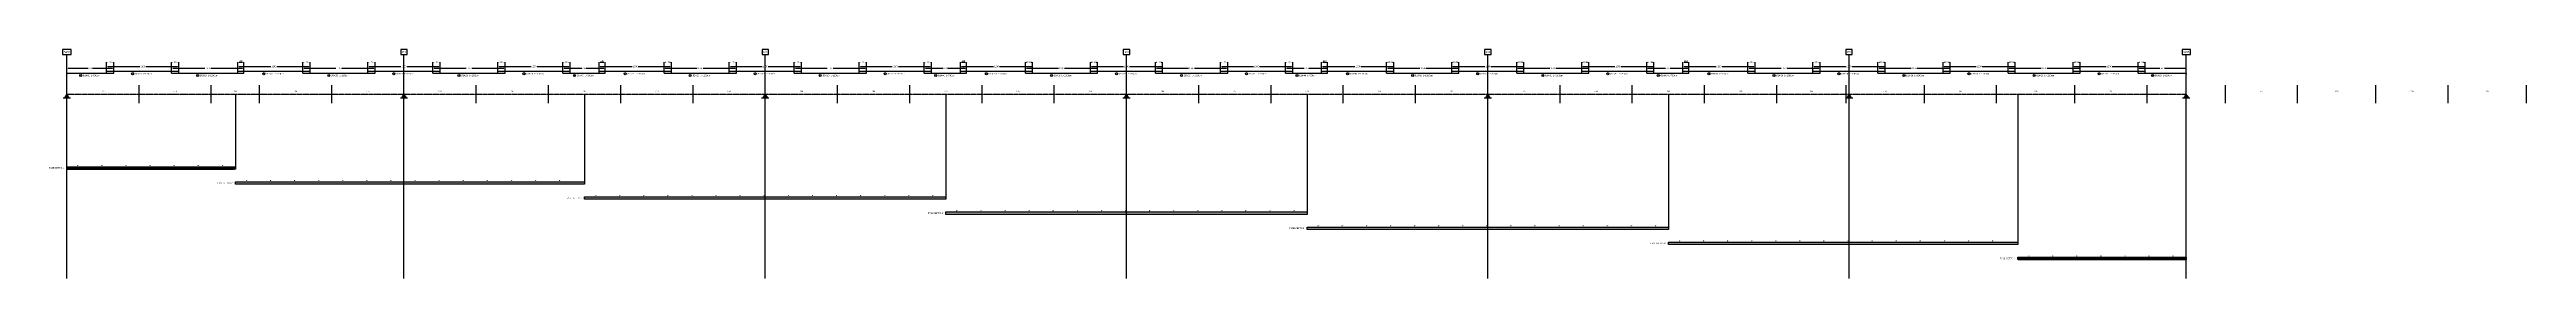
# Model space of a CAD drawing. Header units: metres. Extents: x -2869 to 408500, y -30500 to 7388.
import ezdxf
from ezdxf.enums import TextEntityAlignment as Align

# ---------------------------------------------------------------- set-up
doc = ezdxf.new("R2010")
doc.units = ezdxf.units.M
doc.linetypes.add('CENTER', pattern=[5.08, 3.175, -0.635, 0.635, -0.635])
doc.linetypes.add('DASHED', pattern=[1.524, 1.27, -0.254])
for name, color, linetype in [('01_ASSI', 4, 'CENTER'), ('02_CONCI', 8, 'Continuous'), ('03_ARM_SUP', 7, 'Continuous'), ('04_SOVRAP_SUP', 6, 'Continuous'), ('05_QUOTE_TESTI', 2, 'Continuous'), ('06_APPOGGI', 7, 'Continuous'), ('07_FASI_GETTO', 2, 'Continuous')]:
    doc.layers.add(name, color=color, linetype=linetype)
doc.styles.add('OpenSansCondensed-Light', font='OpenSansCondensed-Light.ttf')
doc.dimstyles.new('QUOTE_CM', dxfattribs={"dimtxt": 250, "dimasz": 200, "dimexe": 1.25, "dimexo": 0.625, "dimgap": 100, "dimtad": 1, "dimlfac": 0.1, "dimcen": 2.5, "dimazin": 3, "dimtfac": 1, "dimtmove": 0, "dimatfit": 3})

# ---------------------------------------------------------------- blocks, each defined once
blk = doc.blocks.new('_CLOSEDFILLED')
at = {"color": 0, "linetype": 'BYBLOCK'}
blk.add_solid([(-1, 0.2), (0, 0), (-1, -0.2)], dxfattribs=at)
blk = doc.blocks.new('*D1')
for p, q in [((0, 3500), (0, 4300)), ((200, 4300), (3525, 4300)), ((4275, 4300), (7600, 4300)), ((7800, 3500), (7800, 4300))]:
    blk.add_line(p, q)
at = {"layer": 'Defpoints'}
for p in [(0, 4300), (0, 3500), (7800, 3500)]:
    blk.add_point(p, dxfattribs=at)
at = {"xscale": 200, "yscale": 200, "rotation": 180}
blk.add_blockref('_CLOSEDFILLED', (0, 4300), dxfattribs=at)
at = {"xscale": 200, "yscale": 200}
blk.add_blockref('_CLOSEDFILLED', (7800, 4300), dxfattribs=at)
at = {"insert": (3900, 4300), "char_height": 250, "attachment_point": 5, "style": 'OpenSansCondensed-Light'}
blk.add_mtext('780', dxfattribs=at)
blk = doc.blocks.new('*D2')
for p, q in [((6600, 3800), (6600, 4600)), ((6800, 4600), (12100, 4600)), ((13100, 4600), (18400, 4600)), ((18600, 3800), (18600, 4600))]:
    blk.add_line(p, q)
at = {"layer": 'Defpoints'}
for p in [(6600, 4600), (6600, 3800), (18600, 3800)]:
    blk.add_point(p, dxfattribs=at)
at = {"xscale": 200, "yscale": 200, "rotation": 180}
blk.add_blockref('_CLOSEDFILLED', (6600, 4600), dxfattribs=at)
at = {"xscale": 200, "yscale": 200}
blk.add_blockref('_CLOSEDFILLED', (18600, 4600), dxfattribs=at)
at = {"insert": (12600, 4600), "char_height": 250, "attachment_point": 5, "style": 'OpenSansCondensed-Light'}
blk.add_mtext('1200', dxfattribs=at)
blk = doc.blocks.new('*D3')
for p, q in [((17400, 3500), (17400, 4300)), ((17600, 4300), (22900, 4300)), ((23900, 4300), (29200, 4300)), ((29400, 3500), (29400, 4300))]:
    blk.add_line(p, q)
at = {"layer": 'Defpoints'}
for p in [(17400, 4300), (17400, 3500), (29400, 3500)]:
    blk.add_point(p, dxfattribs=at)
at = {"xscale": 200, "yscale": 200, "rotation": 180}
blk.add_blockref('_CLOSEDFILLED', (17400, 4300), dxfattribs=at)
at = {"xscale": 200, "yscale": 200}
blk.add_blockref('_CLOSEDFILLED', (29400, 4300), dxfattribs=at)
at = {"insert": (23400, 4300), "char_height": 250, "attachment_point": 5, "style": 'OpenSansCondensed-Light'}
blk.add_mtext('1200', dxfattribs=at)
blk = doc.blocks.new('*D4')
for p, q in [((28400, 3800), (28400, 4600)), ((28600, 4600), (33900, 4600)), ((34900, 4600), (40200, 4600)), ((40400, 3800), (40400, 4600))]:
    blk.add_line(p, q)
at = {"layer": 'Defpoints'}
for p in [(28400, 4600), (28400, 3800), (40400, 3800)]:
    blk.add_point(p, dxfattribs=at)
at = {"xscale": 200, "yscale": 200, "rotation": 180}
blk.add_blockref('_CLOSEDFILLED', (28400, 4600), dxfattribs=at)
at = {"xscale": 200, "yscale": 200}
blk.add_blockref('_CLOSEDFILLED', (40400, 4600), dxfattribs=at)
at = {"insert": (34400, 4600), "char_height": 250, "attachment_point": 5, "style": 'OpenSansCondensed-Light'}
blk.add_mtext('1200', dxfattribs=at)
blk = doc.blocks.new('*D5')
for p, q in [((39200, 3500), (39200, 4300)), ((39400, 4300), (44700, 4300)), ((45700, 4300), (51000, 4300)), ((51200, 3500), (51200, 4300))]:
    blk.add_line(p, q)
at = {"layer": 'Defpoints'}
for p in [(39200, 4300), (39200, 3500), (51200, 3500)]:
    blk.add_point(p, dxfattribs=at)
at = {"xscale": 200, "yscale": 200, "rotation": 180}
blk.add_blockref('_CLOSEDFILLED', (39200, 4300), dxfattribs=at)
at = {"xscale": 200, "yscale": 200}
blk.add_blockref('_CLOSEDFILLED', (51200, 4300), dxfattribs=at)
at = {"insert": (45200, 4300), "char_height": 250, "attachment_point": 5, "style": 'OpenSansCondensed-Light'}
blk.add_mtext('1200', dxfattribs=at)
blk = doc.blocks.new('*D6')
for p, q in [((50000, 3800), (50000, 4600)), ((50200, 4600), (55500, 4600)), ((56500, 4600), (61800, 4600)), ((62000, 3800), (62000, 4600))]:
    blk.add_line(p, q)
at = {"layer": 'Defpoints'}
for p in [(50000, 4600), (50000, 3800), (62000, 3800)]:
    blk.add_point(p, dxfattribs=at)
at = {"xscale": 200, "yscale": 200, "rotation": 180}
blk.add_blockref('_CLOSEDFILLED', (50000, 4600), dxfattribs=at)
at = {"xscale": 200, "yscale": 200}
blk.add_blockref('_CLOSEDFILLED', (62000, 4600), dxfattribs=at)
at = {"insert": (56000, 4600), "char_height": 250, "attachment_point": 5, "style": 'OpenSansCondensed-Light'}
blk.add_mtext('1200', dxfattribs=at)
blk = doc.blocks.new('*D7')
for p, q in [((60800, 3500), (60800, 4300)), ((61000, 4300), (66300, 4300)), ((67300, 4300), (72600, 4300)), ((72800, 3500), (72800, 4300))]:
    blk.add_line(p, q)
at = {"layer": 'Defpoints'}
for p in [(60800, 4300), (60800, 3500), (72800, 3500)]:
    blk.add_point(p, dxfattribs=at)
at = {"xscale": 200, "yscale": 200, "rotation": 180}
blk.add_blockref('_CLOSEDFILLED', (60800, 4300), dxfattribs=at)
at = {"xscale": 200, "yscale": 200}
blk.add_blockref('_CLOSEDFILLED', (72800, 4300), dxfattribs=at)
at = {"insert": (66800, 4300), "char_height": 250, "attachment_point": 5, "style": 'OpenSansCondensed-Light'}
blk.add_mtext('1200', dxfattribs=at)
blk = doc.blocks.new('*D8')
for p, q in [((71600, 3800), (71600, 4600)), ((71800, 4600), (77100, 4600)), ((78100, 4600), (83400, 4600)), ((83600, 3800), (83600, 4600))]:
    blk.add_line(p, q)
at = {"layer": 'Defpoints'}
for p in [(71600, 4600), (71600, 3800), (83600, 3800)]:
    blk.add_point(p, dxfattribs=at)
at = {"xscale": 200, "yscale": 200, "rotation": 180}
blk.add_blockref('_CLOSEDFILLED', (71600, 4600), dxfattribs=at)
at = {"xscale": 200, "yscale": 200}
blk.add_blockref('_CLOSEDFILLED', (83600, 4600), dxfattribs=at)
at = {"insert": (77600, 4600), "char_height": 250, "attachment_point": 5, "style": 'OpenSansCondensed-Light'}
blk.add_mtext('1200', dxfattribs=at)
blk = doc.blocks.new('*D9')
for p, q in [((82400, 3500), (82400, 4300)), ((82600, 4300), (85525, 4300)), ((86275, 4300), (89200, 4300)), ((89400, 3500), (89400, 4300))]:
    blk.add_line(p, q)
at = {"layer": 'Defpoints'}
for p in [(82400, 4300), (82400, 3500), (89400, 3500)]:
    blk.add_point(p, dxfattribs=at)
at = {"xscale": 200, "yscale": 200, "rotation": 180}
blk.add_blockref('_CLOSEDFILLED', (82400, 4300), dxfattribs=at)
at = {"xscale": 200, "yscale": 200}
blk.add_blockref('_CLOSEDFILLED', (89400, 4300), dxfattribs=at)
at = {"insert": (85900, 4300), "char_height": 250, "attachment_point": 5, "style": 'OpenSansCondensed-Light'}
blk.add_mtext('700', dxfattribs=at)
blk = doc.blocks.new('*D10')
for p, q in [((88400, 3800), (88400, 4600)), ((88600, 4600), (93900, 4600)), ((94900, 4600), (100200, 4600)), ((100400, 3800), (100400, 4600))]:
    blk.add_line(p, q)
at = {"layer": 'Defpoints'}
for p in [(88400, 4600), (88400, 3800), (100400, 3800)]:
    blk.add_point(p, dxfattribs=at)
at = {"xscale": 200, "yscale": 200, "rotation": 180}
blk.add_blockref('_CLOSEDFILLED', (88400, 4600), dxfattribs=at)
at = {"xscale": 200, "yscale": 200}
blk.add_blockref('_CLOSEDFILLED', (100400, 4600), dxfattribs=at)
at = {"insert": (94400, 4600), "char_height": 250, "attachment_point": 5, "style": 'OpenSansCondensed-Light'}
blk.add_mtext('1200', dxfattribs=at)
blk = doc.blocks.new('*D11')
for p, q in [((99200, 3500), (99200, 4300)), ((99400, 4300), (104700, 4300)), ((105700, 4300), (111000, 4300)), ((111200, 3500), (111200, 4300))]:
    blk.add_line(p, q)
at = {"layer": 'Defpoints'}
for p in [(99200, 4300), (99200, 3500), (111200, 3500)]:
    blk.add_point(p, dxfattribs=at)
at = {"xscale": 200, "yscale": 200, "rotation": 180}
blk.add_blockref('_CLOSEDFILLED', (99200, 4300), dxfattribs=at)
at = {"xscale": 200, "yscale": 200}
blk.add_blockref('_CLOSEDFILLED', (111200, 4300), dxfattribs=at)
at = {"insert": (105200, 4300), "char_height": 250, "attachment_point": 5, "style": 'OpenSansCondensed-Light'}
blk.add_mtext('1200', dxfattribs=at)
blk = doc.blocks.new('*D12')
for p, q in [((110000, 3800), (110000, 4600)), ((110200, 4600), (115500, 4600)), ((116500, 4600), (121800, 4600)), ((122000, 3800), (122000, 4600))]:
    blk.add_line(p, q)
at = {"layer": 'Defpoints'}
for p in [(110000, 4600), (110000, 3800), (122000, 3800)]:
    blk.add_point(p, dxfattribs=at)
at = {"xscale": 200, "yscale": 200, "rotation": 180}
blk.add_blockref('_CLOSEDFILLED', (110000, 4600), dxfattribs=at)
at = {"xscale": 200, "yscale": 200}
blk.add_blockref('_CLOSEDFILLED', (122000, 4600), dxfattribs=at)
at = {"insert": (116000, 4600), "char_height": 250, "attachment_point": 5, "style": 'OpenSansCondensed-Light'}
blk.add_mtext('1200', dxfattribs=at)
blk = doc.blocks.new('*D13')
for p, q in [((120800, 3500), (120800, 4300)), ((121000, 4300), (126300, 4300)), ((127300, 4300), (132600, 4300)), ((132800, 3500), (132800, 4300))]:
    blk.add_line(p, q)
at = {"layer": 'Defpoints'}
for p in [(120800, 4300), (120800, 3500), (132800, 3500)]:
    blk.add_point(p, dxfattribs=at)
at = {"xscale": 200, "yscale": 200, "rotation": 180}
blk.add_blockref('_CLOSEDFILLED', (120800, 4300), dxfattribs=at)
at = {"xscale": 200, "yscale": 200}
blk.add_blockref('_CLOSEDFILLED', (132800, 4300), dxfattribs=at)
at = {"insert": (126800, 4300), "char_height": 250, "attachment_point": 5, "style": 'OpenSansCondensed-Light'}
blk.add_mtext('1200', dxfattribs=at)
blk = doc.blocks.new('*D14')
for p, q in [((131600, 3800), (131600, 4600)), ((131800, 4600), (137100, 4600)), ((138100, 4600), (143400, 4600)), ((143600, 3800), (143600, 4600))]:
    blk.add_line(p, q)
at = {"layer": 'Defpoints'}
for p in [(131600, 4600), (131600, 3800), (143600, 3800)]:
    blk.add_point(p, dxfattribs=at)
at = {"xscale": 200, "yscale": 200, "rotation": 180}
blk.add_blockref('_CLOSEDFILLED', (131600, 4600), dxfattribs=at)
at = {"xscale": 200, "yscale": 200}
blk.add_blockref('_CLOSEDFILLED', (143600, 4600), dxfattribs=at)
at = {"insert": (137600, 4600), "char_height": 250, "attachment_point": 5, "style": 'OpenSansCondensed-Light'}
blk.add_mtext('1200', dxfattribs=at)
blk = doc.blocks.new('*D15')
for p, q in [((142400, 3500), (142400, 4300)), ((142600, 4300), (145525, 4300)), ((146275, 4300), (149200, 4300)), ((149400, 3500), (149400, 4300))]:
    blk.add_line(p, q)
at = {"layer": 'Defpoints'}
for p in [(142400, 4300), (142400, 3500), (149400, 3500)]:
    blk.add_point(p, dxfattribs=at)
at = {"xscale": 200, "yscale": 200, "rotation": 180}
blk.add_blockref('_CLOSEDFILLED', (142400, 4300), dxfattribs=at)
at = {"xscale": 200, "yscale": 200}
blk.add_blockref('_CLOSEDFILLED', (149400, 4300), dxfattribs=at)
at = {"insert": (145900, 4300), "char_height": 250, "attachment_point": 5, "style": 'OpenSansCondensed-Light'}
blk.add_mtext('700', dxfattribs=at)
blk = doc.blocks.new('*D16')
for p, q in [((148400, 3800), (148400, 4600)), ((148600, 4600), (153900, 4600)), ((154900, 4600), (160200, 4600)), ((160400, 3800), (160400, 4600))]:
    blk.add_line(p, q)
at = {"layer": 'Defpoints'}
for p in [(148400, 4600), (148400, 3800), (160400, 3800)]:
    blk.add_point(p, dxfattribs=at)
at = {"xscale": 200, "yscale": 200, "rotation": 180}
blk.add_blockref('_CLOSEDFILLED', (148400, 4600), dxfattribs=at)
at = {"xscale": 200, "yscale": 200}
blk.add_blockref('_CLOSEDFILLED', (160400, 4600), dxfattribs=at)
at = {"insert": (154400, 4600), "char_height": 250, "attachment_point": 5, "style": 'OpenSansCondensed-Light'}
blk.add_mtext('1200', dxfattribs=at)
blk = doc.blocks.new('*D17')
for p, q in [((159200, 3500), (159200, 4300)), ((159400, 4300), (164700, 4300)), ((165700, 4300), (171000, 4300)), ((171200, 3500), (171200, 4300))]:
    blk.add_line(p, q)
at = {"layer": 'Defpoints'}
for p in [(159200, 4300), (159200, 3500), (171200, 3500)]:
    blk.add_point(p, dxfattribs=at)
at = {"xscale": 200, "yscale": 200, "rotation": 180}
blk.add_blockref('_CLOSEDFILLED', (159200, 4300), dxfattribs=at)
at = {"xscale": 200, "yscale": 200}
blk.add_blockref('_CLOSEDFILLED', (171200, 4300), dxfattribs=at)
at = {"insert": (165200, 4300), "char_height": 250, "attachment_point": 5, "style": 'OpenSansCondensed-Light'}
blk.add_mtext('1200', dxfattribs=at)
blk = doc.blocks.new('*D18')
for p, q in [((170000, 3800), (170000, 4600)), ((170200, 4600), (175500, 4600)), ((176500, 4600), (181800, 4600)), ((182000, 3800), (182000, 4600))]:
    blk.add_line(p, q)
at = {"layer": 'Defpoints'}
for p in [(170000, 4600), (170000, 3800), (182000, 3800)]:
    blk.add_point(p, dxfattribs=at)
at = {"xscale": 200, "yscale": 200, "rotation": 180}
blk.add_blockref('_CLOSEDFILLED', (170000, 4600), dxfattribs=at)
at = {"xscale": 200, "yscale": 200}
blk.add_blockref('_CLOSEDFILLED', (182000, 4600), dxfattribs=at)
at = {"insert": (176000, 4600), "char_height": 250, "attachment_point": 5, "style": 'OpenSansCondensed-Light'}
blk.add_mtext('1200', dxfattribs=at)
blk = doc.blocks.new('*D19')
for p, q in [((180800, 3500), (180800, 4300)), ((181000, 4300), (186300, 4300)), ((187300, 4300), (192600, 4300)), ((192800, 3500), (192800, 4300))]:
    blk.add_line(p, q)
at = {"layer": 'Defpoints'}
for p in [(180800, 4300), (180800, 3500), (192800, 3500)]:
    blk.add_point(p, dxfattribs=at)
at = {"xscale": 200, "yscale": 200, "rotation": 180}
blk.add_blockref('_CLOSEDFILLED', (180800, 4300), dxfattribs=at)
at = {"xscale": 200, "yscale": 200}
blk.add_blockref('_CLOSEDFILLED', (192800, 4300), dxfattribs=at)
at = {"insert": (186800, 4300), "char_height": 250, "attachment_point": 5, "style": 'OpenSansCondensed-Light'}
blk.add_mtext('1200', dxfattribs=at)
blk = doc.blocks.new('*D20')
for p, q in [((191600, 3800), (191600, 4600)), ((191800, 4600), (197100, 4600)), ((198100, 4600), (203400, 4600)), ((203600, 3800), (203600, 4600))]:
    blk.add_line(p, q)
at = {"layer": 'Defpoints'}
for p in [(191600, 4600), (191600, 3800), (203600, 3800)]:
    blk.add_point(p, dxfattribs=at)
at = {"xscale": 200, "yscale": 200, "rotation": 180}
blk.add_blockref('_CLOSEDFILLED', (191600, 4600), dxfattribs=at)
at = {"xscale": 200, "yscale": 200}
blk.add_blockref('_CLOSEDFILLED', (203600, 4600), dxfattribs=at)
at = {"insert": (197600, 4600), "char_height": 250, "attachment_point": 5, "style": 'OpenSansCondensed-Light'}
blk.add_mtext('1200', dxfattribs=at)
blk = doc.blocks.new('*D21')
for p, q in [((202400, 3500), (202400, 4300)), ((202600, 4300), (205525, 4300)), ((206275, 4300), (209200, 4300)), ((209400, 3500), (209400, 4300))]:
    blk.add_line(p, q)
at = {"layer": 'Defpoints'}
for p in [(202400, 4300), (202400, 3500), (209400, 3500)]:
    blk.add_point(p, dxfattribs=at)
at = {"xscale": 200, "yscale": 200, "rotation": 180}
blk.add_blockref('_CLOSEDFILLED', (202400, 4300), dxfattribs=at)
at = {"xscale": 200, "yscale": 200}
blk.add_blockref('_CLOSEDFILLED', (209400, 4300), dxfattribs=at)
at = {"insert": (205900, 4300), "char_height": 250, "attachment_point": 5, "style": 'OpenSansCondensed-Light'}
blk.add_mtext('700', dxfattribs=at)
blk = doc.blocks.new('*D22')
for p, q in [((208400, 3800), (208400, 4600)), ((208600, 4600), (213900, 4600)), ((214900, 4600), (220200, 4600)), ((220400, 3800), (220400, 4600))]:
    blk.add_line(p, q)
at = {"layer": 'Defpoints'}
for p in [(208400, 4600), (208400, 3800), (220400, 3800)]:
    blk.add_point(p, dxfattribs=at)
at = {"xscale": 200, "yscale": 200, "rotation": 180}
blk.add_blockref('_CLOSEDFILLED', (208400, 4600), dxfattribs=at)
at = {"xscale": 200, "yscale": 200}
blk.add_blockref('_CLOSEDFILLED', (220400, 4600), dxfattribs=at)
at = {"insert": (214400, 4600), "char_height": 250, "attachment_point": 5, "style": 'OpenSansCondensed-Light'}
blk.add_mtext('1200', dxfattribs=at)
blk = doc.blocks.new('*D23')
for p, q in [((219200, 3500), (219200, 4300)), ((219400, 4300), (224700, 4300)), ((225700, 4300), (231000, 4300)), ((231200, 3500), (231200, 4300))]:
    blk.add_line(p, q)
at = {"layer": 'Defpoints'}
for p in [(219200, 4300), (219200, 3500), (231200, 3500)]:
    blk.add_point(p, dxfattribs=at)
at = {"xscale": 200, "yscale": 200, "rotation": 180}
blk.add_blockref('_CLOSEDFILLED', (219200, 4300), dxfattribs=at)
at = {"xscale": 200, "yscale": 200}
blk.add_blockref('_CLOSEDFILLED', (231200, 4300), dxfattribs=at)
at = {"insert": (225200, 4300), "char_height": 250, "attachment_point": 5, "style": 'OpenSansCondensed-Light'}
blk.add_mtext('1200', dxfattribs=at)
blk = doc.blocks.new('*D24')
for p, q in [((230000, 3800), (230000, 4600)), ((230200, 4600), (235500, 4600)), ((236500, 4600), (241800, 4600)), ((242000, 3800), (242000, 4600))]:
    blk.add_line(p, q)
at = {"layer": 'Defpoints'}
for p in [(230000, 4600), (230000, 3800), (242000, 3800)]:
    blk.add_point(p, dxfattribs=at)
at = {"xscale": 200, "yscale": 200, "rotation": 180}
blk.add_blockref('_CLOSEDFILLED', (230000, 4600), dxfattribs=at)
at = {"xscale": 200, "yscale": 200}
blk.add_blockref('_CLOSEDFILLED', (242000, 4600), dxfattribs=at)
at = {"insert": (236000, 4600), "char_height": 250, "attachment_point": 5, "style": 'OpenSansCondensed-Light'}
blk.add_mtext('1200', dxfattribs=at)
blk = doc.blocks.new('*D25')
for p, q in [((240800, 3500), (240800, 4300)), ((241000, 4300), (246300, 4300)), ((247300, 4300), (252600, 4300)), ((252800, 3500), (252800, 4300))]:
    blk.add_line(p, q)
at = {"layer": 'Defpoints'}
for p in [(240800, 4300), (240800, 3500), (252800, 3500)]:
    blk.add_point(p, dxfattribs=at)
at = {"xscale": 200, "yscale": 200, "rotation": 180}
blk.add_blockref('_CLOSEDFILLED', (240800, 4300), dxfattribs=at)
at = {"xscale": 200, "yscale": 200}
blk.add_blockref('_CLOSEDFILLED', (252800, 4300), dxfattribs=at)
at = {"insert": (246800, 4300), "char_height": 250, "attachment_point": 5, "style": 'OpenSansCondensed-Light'}
blk.add_mtext('1200', dxfattribs=at)
blk = doc.blocks.new('*D26')
for p, q in [((251600, 3800), (251600, 4600)), ((251800, 4600), (257100, 4600)), ((258100, 4600), (263400, 4600)), ((263600, 3800), (263600, 4600))]:
    blk.add_line(p, q)
at = {"layer": 'Defpoints'}
for p in [(251600, 4600), (251600, 3800), (263600, 3800)]:
    blk.add_point(p, dxfattribs=at)
at = {"xscale": 200, "yscale": 200, "rotation": 180}
blk.add_blockref('_CLOSEDFILLED', (251600, 4600), dxfattribs=at)
at = {"xscale": 200, "yscale": 200}
blk.add_blockref('_CLOSEDFILLED', (263600, 4600), dxfattribs=at)
at = {"insert": (257600, 4600), "char_height": 250, "attachment_point": 5, "style": 'OpenSansCondensed-Light'}
blk.add_mtext('1200', dxfattribs=at)
blk = doc.blocks.new('*D27')
for p, q in [((262400, 3500), (262400, 4300)), ((262600, 4300), (265525, 4300)), ((266275, 4300), (269200, 4300)), ((269400, 3500), (269400, 4300))]:
    blk.add_line(p, q)
at = {"layer": 'Defpoints'}
for p in [(262400, 4300), (262400, 3500), (269400, 3500)]:
    blk.add_point(p, dxfattribs=at)
at = {"xscale": 200, "yscale": 200, "rotation": 180}
blk.add_blockref('_CLOSEDFILLED', (262400, 4300), dxfattribs=at)
at = {"xscale": 200, "yscale": 200}
blk.add_blockref('_CLOSEDFILLED', (269400, 4300), dxfattribs=at)
at = {"insert": (265900, 4300), "char_height": 250, "attachment_point": 5, "style": 'OpenSansCondensed-Light'}
blk.add_mtext('700', dxfattribs=at)
blk = doc.blocks.new('*D28')
for p, q in [((268400, 3800), (268400, 4600)), ((268600, 4600), (273900, 4600)), ((274900, 4600), (280200, 4600)), ((280400, 3800), (280400, 4600))]:
    blk.add_line(p, q)
at = {"layer": 'Defpoints'}
for p in [(268400, 4600), (268400, 3800), (280400, 3800)]:
    blk.add_point(p, dxfattribs=at)
at = {"xscale": 200, "yscale": 200, "rotation": 180}
blk.add_blockref('_CLOSEDFILLED', (268400, 4600), dxfattribs=at)
at = {"xscale": 200, "yscale": 200}
blk.add_blockref('_CLOSEDFILLED', (280400, 4600), dxfattribs=at)
at = {"insert": (274400, 4600), "char_height": 250, "attachment_point": 5, "style": 'OpenSansCondensed-Light'}
blk.add_mtext('1200', dxfattribs=at)
blk = doc.blocks.new('*D29')
for p, q in [((279200, 3500), (279200, 4300)), ((279400, 4300), (284700, 4300)), ((285700, 4300), (291000, 4300)), ((291200, 3500), (291200, 4300))]:
    blk.add_line(p, q)
at = {"layer": 'Defpoints'}
for p in [(279200, 4300), (279200, 3500), (291200, 3500)]:
    blk.add_point(p, dxfattribs=at)
at = {"xscale": 200, "yscale": 200, "rotation": 180}
blk.add_blockref('_CLOSEDFILLED', (279200, 4300), dxfattribs=at)
at = {"xscale": 200, "yscale": 200}
blk.add_blockref('_CLOSEDFILLED', (291200, 4300), dxfattribs=at)
at = {"insert": (285200, 4300), "char_height": 250, "attachment_point": 5, "style": 'OpenSansCondensed-Light'}
blk.add_mtext('1200', dxfattribs=at)
blk = doc.blocks.new('*D30')
for p, q in [((290000, 3800), (290000, 4600)), ((290200, 4600), (295500, 4600)), ((296500, 4600), (301800, 4600)), ((302000, 3800), (302000, 4600))]:
    blk.add_line(p, q)
at = {"layer": 'Defpoints'}
for p in [(290000, 4600), (290000, 3800), (302000, 3800)]:
    blk.add_point(p, dxfattribs=at)
at = {"xscale": 200, "yscale": 200, "rotation": 180}
blk.add_blockref('_CLOSEDFILLED', (290000, 4600), dxfattribs=at)
at = {"xscale": 200, "yscale": 200}
blk.add_blockref('_CLOSEDFILLED', (302000, 4600), dxfattribs=at)
at = {"insert": (296000, 4600), "char_height": 250, "attachment_point": 5, "style": 'OpenSansCondensed-Light'}
blk.add_mtext('1200', dxfattribs=at)
blk = doc.blocks.new('*D31')
for p, q in [((300800, 3500), (300800, 4300)), ((301000, 4300), (306300, 4300)), ((307300, 4300), (312600, 4300)), ((312800, 3500), (312800, 4300))]:
    blk.add_line(p, q)
at = {"layer": 'Defpoints'}
for p in [(300800, 4300), (300800, 3500), (312800, 3500)]:
    blk.add_point(p, dxfattribs=at)
at = {"xscale": 200, "yscale": 200, "rotation": 180}
blk.add_blockref('_CLOSEDFILLED', (300800, 4300), dxfattribs=at)
at = {"xscale": 200, "yscale": 200}
blk.add_blockref('_CLOSEDFILLED', (312800, 4300), dxfattribs=at)
at = {"insert": (306800, 4300), "char_height": 250, "attachment_point": 5, "style": 'OpenSansCondensed-Light'}
blk.add_mtext('1200', dxfattribs=at)
blk = doc.blocks.new('*D32')
for p, q in [((311600, 3800), (311600, 4600)), ((311800, 4600), (317100, 4600)), ((318100, 4600), (323400, 4600)), ((323600, 3800), (323600, 4600))]:
    blk.add_line(p, q)
at = {"layer": 'Defpoints'}
for p in [(311600, 4600), (311600, 3800), (323600, 3800)]:
    blk.add_point(p, dxfattribs=at)
at = {"xscale": 200, "yscale": 200, "rotation": 180}
blk.add_blockref('_CLOSEDFILLED', (311600, 4600), dxfattribs=at)
at = {"xscale": 200, "yscale": 200}
blk.add_blockref('_CLOSEDFILLED', (323600, 4600), dxfattribs=at)
at = {"insert": (317600, 4600), "char_height": 250, "attachment_point": 5, "style": 'OpenSansCondensed-Light'}
blk.add_mtext('1200', dxfattribs=at)
blk = doc.blocks.new('*D33')
for p, q in [((322400, 3500), (322400, 4300)), ((322600, 4300), (327900, 4300)), ((328900, 4300), (334200, 4300)), ((334400, 3500), (334400, 4300))]:
    blk.add_line(p, q)
at = {"layer": 'Defpoints'}
for p in [(322400, 4300), (322400, 3500), (334400, 3500)]:
    blk.add_point(p, dxfattribs=at)
at = {"xscale": 200, "yscale": 200, "rotation": 180}
blk.add_blockref('_CLOSEDFILLED', (322400, 4300), dxfattribs=at)
at = {"xscale": 200, "yscale": 200}
blk.add_blockref('_CLOSEDFILLED', (334400, 4300), dxfattribs=at)
at = {"insert": (328400, 4300), "char_height": 250, "attachment_point": 5, "style": 'OpenSansCondensed-Light'}
blk.add_mtext('1200', dxfattribs=at)
blk = doc.blocks.new('*D34')
for p, q in [((333200, 3800), (333200, 4600)), ((333400, 4600), (338700, 4600)), ((339700, 4600), (345000, 4600)), ((345200, 3800), (345200, 4600))]:
    blk.add_line(p, q)
at = {"layer": 'Defpoints'}
for p in [(333200, 4600), (333200, 3800), (345200, 3800)]:
    blk.add_point(p, dxfattribs=at)
at = {"xscale": 200, "yscale": 200, "rotation": 180}
blk.add_blockref('_CLOSEDFILLED', (333200, 4600), dxfattribs=at)
at = {"xscale": 200, "yscale": 200}
blk.add_blockref('_CLOSEDFILLED', (345200, 4600), dxfattribs=at)
at = {"insert": (339200, 4600), "char_height": 250, "attachment_point": 5, "style": 'OpenSansCondensed-Light'}
blk.add_mtext('1200', dxfattribs=at)
blk = doc.blocks.new('*D35')
for p, q in [((344000, 3500), (344000, 4300)), ((344200, 4300), (347625, 4300)), ((348375, 4300), (351800, 4300)), ((352000, 3500), (352000, 4300))]:
    blk.add_line(p, q)
at = {"layer": 'Defpoints'}
for p in [(344000, 4300), (344000, 3500), (352000, 3500)]:
    blk.add_point(p, dxfattribs=at)
at = {"xscale": 200, "yscale": 200, "rotation": 180}
blk.add_blockref('_CLOSEDFILLED', (344000, 4300), dxfattribs=at)
at = {"xscale": 200, "yscale": 200}
blk.add_blockref('_CLOSEDFILLED', (352000, 4300), dxfattribs=at)
at = {"insert": (348000, 4300), "char_height": 250, "attachment_point": 5, "style": 'OpenSansCondensed-Light'}
blk.add_mtext('800', dxfattribs=at)
blk = doc.blocks.new('*D36')
for p, q in [((6600, 3500), (6600, 5300)), ((6800, 5300), (6825, 5300)), ((7575, 5300), (7600, 5300)), ((7800, 3800), (7800, 5300))]:
    blk.add_line(p, q)
at = {"layer": 'Defpoints'}
for p in [(6600, 5300), (6600, 3500), (7800, 3800)]:
    blk.add_point(p, dxfattribs=at)
at = {"xscale": 200, "yscale": 200, "rotation": 180}
blk.add_blockref('_CLOSEDFILLED', (6600, 5300), dxfattribs=at)
at = {"xscale": 200, "yscale": 200}
blk.add_blockref('_CLOSEDFILLED', (7800, 5300), dxfattribs=at)
at = {"insert": (7200, 5300), "char_height": 250, "attachment_point": 5, "style": 'OpenSansCondensed-Light'}
blk.add_mtext('120', dxfattribs=at)
blk = doc.blocks.new('*D37')
for p, q in [((17400, 3800), (17400, 5300)), ((17600, 5300), (17625, 5300)), ((18375, 5300), (18400, 5300)), ((18600, 3500), (18600, 5300))]:
    blk.add_line(p, q)
at = {"layer": 'Defpoints'}
for p in [(17400, 5300), (17400, 3800), (18600, 3500)]:
    blk.add_point(p, dxfattribs=at)
at = {"xscale": 200, "yscale": 200, "rotation": 180}
blk.add_blockref('_CLOSEDFILLED', (17400, 5300), dxfattribs=at)
at = {"xscale": 200, "yscale": 200}
blk.add_blockref('_CLOSEDFILLED', (18600, 5300), dxfattribs=at)
at = {"insert": (18000, 5300), "char_height": 250, "attachment_point": 5, "style": 'OpenSansCondensed-Light'}
blk.add_mtext('120', dxfattribs=at)
blk = doc.blocks.new('*D39')
for p, q in [((39200, 3800), (39200, 5300)), ((39400, 5300), (39425, 5300)), ((40175, 5300), (40200, 5300)), ((40400, 3500), (40400, 5300))]:
    blk.add_line(p, q)
at = {"layer": 'Defpoints'}
for p in [(39200, 5300), (39200, 3800), (40400, 3500)]:
    blk.add_point(p, dxfattribs=at)
at = {"xscale": 200, "yscale": 200, "rotation": 180}
blk.add_blockref('_CLOSEDFILLED', (39200, 5300), dxfattribs=at)
at = {"xscale": 200, "yscale": 200}
blk.add_blockref('_CLOSEDFILLED', (40400, 5300), dxfattribs=at)
at = {"insert": (39800, 5300), "char_height": 250, "attachment_point": 5, "style": 'OpenSansCondensed-Light'}
blk.add_mtext('120', dxfattribs=at)
blk = doc.blocks.new('*D40')
for p, q in [((50000, 3500), (50000, 5300)), ((50200, 5300), (50225, 5300)), ((50975, 5300), (51000, 5300)), ((51200, 3800), (51200, 5300))]:
    blk.add_line(p, q)
at = {"layer": 'Defpoints'}
for p in [(50000, 5300), (50000, 3500), (51200, 3800)]:
    blk.add_point(p, dxfattribs=at)
at = {"xscale": 200, "yscale": 200, "rotation": 180}
blk.add_blockref('_CLOSEDFILLED', (50000, 5300), dxfattribs=at)
at = {"xscale": 200, "yscale": 200}
blk.add_blockref('_CLOSEDFILLED', (51200, 5300), dxfattribs=at)
at = {"insert": (50600, 5300), "char_height": 250, "attachment_point": 5, "style": 'OpenSansCondensed-Light'}
blk.add_mtext('120', dxfattribs=at)
blk = doc.blocks.new('*D41')
for p, q in [((60800, 3800), (60800, 5300)), ((61000, 5300), (61025, 5300)), ((61775, 5300), (61800, 5300)), ((62000, 3500), (62000, 5300))]:
    blk.add_line(p, q)
at = {"layer": 'Defpoints'}
for p in [(60800, 5300), (60800, 3800), (62000, 3500)]:
    blk.add_point(p, dxfattribs=at)
at = {"xscale": 200, "yscale": 200, "rotation": 180}
blk.add_blockref('_CLOSEDFILLED', (60800, 5300), dxfattribs=at)
at = {"xscale": 200, "yscale": 200}
blk.add_blockref('_CLOSEDFILLED', (62000, 5300), dxfattribs=at)
at = {"insert": (61400, 5300), "char_height": 250, "attachment_point": 5, "style": 'OpenSansCondensed-Light'}
blk.add_mtext('120', dxfattribs=at)
blk = doc.blocks.new('*D42')
for p, q in [((71600, 3500), (71600, 5300)), ((71800, 5300), (71825, 5300)), ((72575, 5300), (72600, 5300)), ((72800, 3800), (72800, 5300))]:
    blk.add_line(p, q)
at = {"layer": 'Defpoints'}
for p in [(71600, 5300), (71600, 3500), (72800, 3800)]:
    blk.add_point(p, dxfattribs=at)
at = {"xscale": 200, "yscale": 200, "rotation": 180}
blk.add_blockref('_CLOSEDFILLED', (71600, 5300), dxfattribs=at)
at = {"xscale": 200, "yscale": 200}
blk.add_blockref('_CLOSEDFILLED', (72800, 5300), dxfattribs=at)
at = {"insert": (72200, 5300), "char_height": 250, "attachment_point": 5, "style": 'OpenSansCondensed-Light'}
blk.add_mtext('120', dxfattribs=at)
blk = doc.blocks.new('*D43')
for p, q in [((82400, 3800), (82400, 5300)), ((82600, 5300), (82625, 5300)), ((83375, 5300), (83400, 5300)), ((83600, 3500), (83600, 5300))]:
    blk.add_line(p, q)
at = {"layer": 'Defpoints'}
for p in [(82400, 5300), (82400, 3800), (83600, 3500)]:
    blk.add_point(p, dxfattribs=at)
at = {"xscale": 200, "yscale": 200, "rotation": 180}
blk.add_blockref('_CLOSEDFILLED', (82400, 5300), dxfattribs=at)
at = {"xscale": 200, "yscale": 200}
blk.add_blockref('_CLOSEDFILLED', (83600, 5300), dxfattribs=at)
at = {"insert": (83000, 5300), "char_height": 250, "attachment_point": 5, "style": 'OpenSansCondensed-Light'}
blk.add_mtext('120', dxfattribs=at)
blk = doc.blocks.new('*D45')
for p, q in [((99200, 3800), (99200, 5300)), ((99400, 5300), (99425, 5300)), ((100175, 5300), (100200, 5300)), ((100400, 3500), (100400, 5300))]:
    blk.add_line(p, q)
at = {"layer": 'Defpoints'}
for p in [(99200, 5300), (99200, 3800), (100400, 3500)]:
    blk.add_point(p, dxfattribs=at)
at = {"xscale": 200, "yscale": 200, "rotation": 180}
blk.add_blockref('_CLOSEDFILLED', (99200, 5300), dxfattribs=at)
at = {"xscale": 200, "yscale": 200}
blk.add_blockref('_CLOSEDFILLED', (100400, 5300), dxfattribs=at)
at = {"insert": (99800, 5300), "char_height": 250, "attachment_point": 5, "style": 'OpenSansCondensed-Light'}
blk.add_mtext('120', dxfattribs=at)
blk = doc.blocks.new('*D46')
for p, q in [((110000, 3500), (110000, 5300)), ((110200, 5300), (110225, 5300)), ((110975, 5300), (111000, 5300)), ((111200, 3800), (111200, 5300))]:
    blk.add_line(p, q)
at = {"layer": 'Defpoints'}
for p in [(110000, 5300), (110000, 3500), (111200, 3800)]:
    blk.add_point(p, dxfattribs=at)
at = {"xscale": 200, "yscale": 200, "rotation": 180}
blk.add_blockref('_CLOSEDFILLED', (110000, 5300), dxfattribs=at)
at = {"xscale": 200, "yscale": 200}
blk.add_blockref('_CLOSEDFILLED', (111200, 5300), dxfattribs=at)
at = {"insert": (110600, 5300), "char_height": 250, "attachment_point": 5, "style": 'OpenSansCondensed-Light'}
blk.add_mtext('120', dxfattribs=at)
blk = doc.blocks.new('*D47')
for p, q in [((120800, 3800), (120800, 5300)), ((121000, 5300), (121025, 5300)), ((121775, 5300), (121800, 5300)), ((122000, 3500), (122000, 5300))]:
    blk.add_line(p, q)
at = {"layer": 'Defpoints'}
for p in [(120800, 5300), (120800, 3800), (122000, 3500)]:
    blk.add_point(p, dxfattribs=at)
at = {"xscale": 200, "yscale": 200, "rotation": 180}
blk.add_blockref('_CLOSEDFILLED', (120800, 5300), dxfattribs=at)
at = {"xscale": 200, "yscale": 200}
blk.add_blockref('_CLOSEDFILLED', (122000, 5300), dxfattribs=at)
at = {"insert": (121400, 5300), "char_height": 250, "attachment_point": 5, "style": 'OpenSansCondensed-Light'}
blk.add_mtext('120', dxfattribs=at)
blk = doc.blocks.new('*D48')
for p, q in [((131600, 3500), (131600, 5300)), ((131800, 5300), (131825, 5300)), ((132575, 5300), (132600, 5300)), ((132800, 3800), (132800, 5300))]:
    blk.add_line(p, q)
at = {"layer": 'Defpoints'}
for p in [(131600, 5300), (131600, 3500), (132800, 3800)]:
    blk.add_point(p, dxfattribs=at)
at = {"xscale": 200, "yscale": 200, "rotation": 180}
blk.add_blockref('_CLOSEDFILLED', (131600, 5300), dxfattribs=at)
at = {"xscale": 200, "yscale": 200}
blk.add_blockref('_CLOSEDFILLED', (132800, 5300), dxfattribs=at)
at = {"insert": (132200, 5300), "char_height": 250, "attachment_point": 5, "style": 'OpenSansCondensed-Light'}
blk.add_mtext('120', dxfattribs=at)
blk = doc.blocks.new('*D49')
for p, q in [((142400, 3800), (142400, 5300)), ((142600, 5300), (142625, 5300)), ((143375, 5300), (143400, 5300)), ((143600, 3500), (143600, 5300))]:
    blk.add_line(p, q)
at = {"layer": 'Defpoints'}
for p in [(142400, 5300), (142400, 3800), (143600, 3500)]:
    blk.add_point(p, dxfattribs=at)
at = {"xscale": 200, "yscale": 200, "rotation": 180}
blk.add_blockref('_CLOSEDFILLED', (142400, 5300), dxfattribs=at)
at = {"xscale": 200, "yscale": 200}
blk.add_blockref('_CLOSEDFILLED', (143600, 5300), dxfattribs=at)
at = {"insert": (143000, 5300), "char_height": 250, "attachment_point": 5, "style": 'OpenSansCondensed-Light'}
blk.add_mtext('120', dxfattribs=at)
blk = doc.blocks.new('*D51')
for p, q in [((159200, 3800), (159200, 5300)), ((159400, 5300), (159425, 5300)), ((160175, 5300), (160200, 5300)), ((160400, 3500), (160400, 5300))]:
    blk.add_line(p, q)
at = {"layer": 'Defpoints'}
for p in [(159200, 5300), (159200, 3800), (160400, 3500)]:
    blk.add_point(p, dxfattribs=at)
at = {"xscale": 200, "yscale": 200, "rotation": 180}
blk.add_blockref('_CLOSEDFILLED', (159200, 5300), dxfattribs=at)
at = {"xscale": 200, "yscale": 200}
blk.add_blockref('_CLOSEDFILLED', (160400, 5300), dxfattribs=at)
at = {"insert": (159800, 5300), "char_height": 250, "attachment_point": 5, "style": 'OpenSansCondensed-Light'}
blk.add_mtext('120', dxfattribs=at)
blk = doc.blocks.new('*D52')
for p, q in [((170000, 3500), (170000, 5300)), ((170200, 5300), (170225, 5300)), ((170975, 5300), (171000, 5300)), ((171200, 3800), (171200, 5300))]:
    blk.add_line(p, q)
at = {"layer": 'Defpoints'}
for p in [(170000, 5300), (170000, 3500), (171200, 3800)]:
    blk.add_point(p, dxfattribs=at)
at = {"xscale": 200, "yscale": 200, "rotation": 180}
blk.add_blockref('_CLOSEDFILLED', (170000, 5300), dxfattribs=at)
at = {"xscale": 200, "yscale": 200}
blk.add_blockref('_CLOSEDFILLED', (171200, 5300), dxfattribs=at)
at = {"insert": (170600, 5300), "char_height": 250, "attachment_point": 5, "style": 'OpenSansCondensed-Light'}
blk.add_mtext('120', dxfattribs=at)
blk = doc.blocks.new('*D53')
for p, q in [((180800, 3800), (180800, 5300)), ((181000, 5300), (181025, 5300)), ((181775, 5300), (181800, 5300)), ((182000, 3500), (182000, 5300))]:
    blk.add_line(p, q)
at = {"layer": 'Defpoints'}
for p in [(180800, 5300), (180800, 3800), (182000, 3500)]:
    blk.add_point(p, dxfattribs=at)
at = {"xscale": 200, "yscale": 200, "rotation": 180}
blk.add_blockref('_CLOSEDFILLED', (180800, 5300), dxfattribs=at)
at = {"xscale": 200, "yscale": 200}
blk.add_blockref('_CLOSEDFILLED', (182000, 5300), dxfattribs=at)
at = {"insert": (181400, 5300), "char_height": 250, "attachment_point": 5, "style": 'OpenSansCondensed-Light'}
blk.add_mtext('120', dxfattribs=at)
blk = doc.blocks.new('*D54')
for p, q in [((191600, 3500), (191600, 5300)), ((191800, 5300), (191825, 5300)), ((192575, 5300), (192600, 5300)), ((192800, 3800), (192800, 5300))]:
    blk.add_line(p, q)
at = {"layer": 'Defpoints'}
for p in [(191600, 5300), (191600, 3500), (192800, 3800)]:
    blk.add_point(p, dxfattribs=at)
at = {"xscale": 200, "yscale": 200, "rotation": 180}
blk.add_blockref('_CLOSEDFILLED', (191600, 5300), dxfattribs=at)
at = {"xscale": 200, "yscale": 200}
blk.add_blockref('_CLOSEDFILLED', (192800, 5300), dxfattribs=at)
at = {"insert": (192200, 5300), "char_height": 250, "attachment_point": 5, "style": 'OpenSansCondensed-Light'}
blk.add_mtext('120', dxfattribs=at)
blk = doc.blocks.new('*D55')
for p, q in [((202400, 3800), (202400, 5300)), ((202600, 5300), (202625, 5300)), ((203375, 5300), (203400, 5300)), ((203600, 3500), (203600, 5300))]:
    blk.add_line(p, q)
at = {"layer": 'Defpoints'}
for p in [(202400, 5300), (202400, 3800), (203600, 3500)]:
    blk.add_point(p, dxfattribs=at)
at = {"xscale": 200, "yscale": 200, "rotation": 180}
blk.add_blockref('_CLOSEDFILLED', (202400, 5300), dxfattribs=at)
at = {"xscale": 200, "yscale": 200}
blk.add_blockref('_CLOSEDFILLED', (203600, 5300), dxfattribs=at)
at = {"insert": (203000, 5300), "char_height": 250, "attachment_point": 5, "style": 'OpenSansCondensed-Light'}
blk.add_mtext('120', dxfattribs=at)
blk = doc.blocks.new('*D57')
for p, q in [((219200, 3800), (219200, 5300)), ((219400, 5300), (219425, 5300)), ((220175, 5300), (220200, 5300)), ((220400, 3500), (220400, 5300))]:
    blk.add_line(p, q)
at = {"layer": 'Defpoints'}
for p in [(219200, 5300), (219200, 3800), (220400, 3500)]:
    blk.add_point(p, dxfattribs=at)
at = {"xscale": 200, "yscale": 200, "rotation": 180}
blk.add_blockref('_CLOSEDFILLED', (219200, 5300), dxfattribs=at)
at = {"xscale": 200, "yscale": 200}
blk.add_blockref('_CLOSEDFILLED', (220400, 5300), dxfattribs=at)
at = {"insert": (219800, 5300), "char_height": 250, "attachment_point": 5, "style": 'OpenSansCondensed-Light'}
blk.add_mtext('120', dxfattribs=at)
blk = doc.blocks.new('*D58')
for p, q in [((230000, 3500), (230000, 5300)), ((230200, 5300), (230225, 5300)), ((230975, 5300), (231000, 5300)), ((231200, 3800), (231200, 5300))]:
    blk.add_line(p, q)
at = {"layer": 'Defpoints'}
for p in [(230000, 5300), (230000, 3500), (231200, 3800)]:
    blk.add_point(p, dxfattribs=at)
at = {"xscale": 200, "yscale": 200, "rotation": 180}
blk.add_blockref('_CLOSEDFILLED', (230000, 5300), dxfattribs=at)
at = {"xscale": 200, "yscale": 200}
blk.add_blockref('_CLOSEDFILLED', (231200, 5300), dxfattribs=at)
at = {"insert": (230600, 5300), "char_height": 250, "attachment_point": 5, "style": 'OpenSansCondensed-Light'}
blk.add_mtext('120', dxfattribs=at)
blk = doc.blocks.new('*D59')
for p, q in [((240800, 3800), (240800, 5300)), ((241000, 5300), (241025, 5300)), ((241775, 5300), (241800, 5300)), ((242000, 3500), (242000, 5300))]:
    blk.add_line(p, q)
at = {"layer": 'Defpoints'}
for p in [(240800, 5300), (240800, 3800), (242000, 3500)]:
    blk.add_point(p, dxfattribs=at)
at = {"xscale": 200, "yscale": 200, "rotation": 180}
blk.add_blockref('_CLOSEDFILLED', (240800, 5300), dxfattribs=at)
at = {"xscale": 200, "yscale": 200}
blk.add_blockref('_CLOSEDFILLED', (242000, 5300), dxfattribs=at)
at = {"insert": (241400, 5300), "char_height": 250, "attachment_point": 5, "style": 'OpenSansCondensed-Light'}
blk.add_mtext('120', dxfattribs=at)
blk = doc.blocks.new('*D60')
for p, q in [((251600, 3500), (251600, 5300)), ((251800, 5300), (251825, 5300)), ((252575, 5300), (252600, 5300)), ((252800, 3800), (252800, 5300))]:
    blk.add_line(p, q)
at = {"layer": 'Defpoints'}
for p in [(251600, 5300), (251600, 3500), (252800, 3800)]:
    blk.add_point(p, dxfattribs=at)
at = {"xscale": 200, "yscale": 200, "rotation": 180}
blk.add_blockref('_CLOSEDFILLED', (251600, 5300), dxfattribs=at)
at = {"xscale": 200, "yscale": 200}
blk.add_blockref('_CLOSEDFILLED', (252800, 5300), dxfattribs=at)
at = {"insert": (252200, 5300), "char_height": 250, "attachment_point": 5, "style": 'OpenSansCondensed-Light'}
blk.add_mtext('120', dxfattribs=at)
blk = doc.blocks.new('*D61')
for p, q in [((262400, 3800), (262400, 5300)), ((262600, 5300), (262625, 5300)), ((263375, 5300), (263400, 5300)), ((263600, 3500), (263600, 5300))]:
    blk.add_line(p, q)
at = {"layer": 'Defpoints'}
for p in [(262400, 5300), (262400, 3800), (263600, 3500)]:
    blk.add_point(p, dxfattribs=at)
at = {"xscale": 200, "yscale": 200, "rotation": 180}
blk.add_blockref('_CLOSEDFILLED', (262400, 5300), dxfattribs=at)
at = {"xscale": 200, "yscale": 200}
blk.add_blockref('_CLOSEDFILLED', (263600, 5300), dxfattribs=at)
at = {"insert": (263000, 5300), "char_height": 250, "attachment_point": 5, "style": 'OpenSansCondensed-Light'}
blk.add_mtext('120', dxfattribs=at)
blk = doc.blocks.new('*D63')
for p, q in [((279200, 3800), (279200, 5300)), ((279400, 5300), (279425, 5300)), ((280175, 5300), (280200, 5300)), ((280400, 3500), (280400, 5300))]:
    blk.add_line(p, q)
at = {"layer": 'Defpoints'}
for p in [(279200, 5300), (279200, 3800), (280400, 3500)]:
    blk.add_point(p, dxfattribs=at)
at = {"xscale": 200, "yscale": 200, "rotation": 180}
blk.add_blockref('_CLOSEDFILLED', (279200, 5300), dxfattribs=at)
at = {"xscale": 200, "yscale": 200}
blk.add_blockref('_CLOSEDFILLED', (280400, 5300), dxfattribs=at)
at = {"insert": (279800, 5300), "char_height": 250, "attachment_point": 5, "style": 'OpenSansCondensed-Light'}
blk.add_mtext('120', dxfattribs=at)
blk = doc.blocks.new('*D64')
for p, q in [((290000, 3500), (290000, 5300)), ((290200, 5300), (290225, 5300)), ((290975, 5300), (291000, 5300)), ((291200, 3800), (291200, 5300))]:
    blk.add_line(p, q)
at = {"layer": 'Defpoints'}
for p in [(290000, 5300), (290000, 3500), (291200, 3800)]:
    blk.add_point(p, dxfattribs=at)
at = {"xscale": 200, "yscale": 200, "rotation": 180}
blk.add_blockref('_CLOSEDFILLED', (290000, 5300), dxfattribs=at)
at = {"xscale": 200, "yscale": 200}
blk.add_blockref('_CLOSEDFILLED', (291200, 5300), dxfattribs=at)
at = {"insert": (290600, 5300), "char_height": 250, "attachment_point": 5, "style": 'OpenSansCondensed-Light'}
blk.add_mtext('120', dxfattribs=at)
blk = doc.blocks.new('*D65')
for p, q in [((300800, 3800), (300800, 5300)), ((301000, 5300), (301025, 5300)), ((301775, 5300), (301800, 5300)), ((302000, 3500), (302000, 5300))]:
    blk.add_line(p, q)
at = {"layer": 'Defpoints'}
for p in [(300800, 5300), (300800, 3800), (302000, 3500)]:
    blk.add_point(p, dxfattribs=at)
at = {"xscale": 200, "yscale": 200, "rotation": 180}
blk.add_blockref('_CLOSEDFILLED', (300800, 5300), dxfattribs=at)
at = {"xscale": 200, "yscale": 200}
blk.add_blockref('_CLOSEDFILLED', (302000, 5300), dxfattribs=at)
at = {"insert": (301400, 5300), "char_height": 250, "attachment_point": 5, "style": 'OpenSansCondensed-Light'}
blk.add_mtext('120', dxfattribs=at)
blk = doc.blocks.new('*D66')
for p, q in [((311600, 3500), (311600, 5300)), ((311800, 5300), (311825, 5300)), ((312575, 5300), (312600, 5300)), ((312800, 3800), (312800, 5300))]:
    blk.add_line(p, q)
at = {"layer": 'Defpoints'}
for p in [(311600, 5300), (311600, 3500), (312800, 3800)]:
    blk.add_point(p, dxfattribs=at)
at = {"xscale": 200, "yscale": 200, "rotation": 180}
blk.add_blockref('_CLOSEDFILLED', (311600, 5300), dxfattribs=at)
at = {"xscale": 200, "yscale": 200}
blk.add_blockref('_CLOSEDFILLED', (312800, 5300), dxfattribs=at)
at = {"insert": (312200, 5300), "char_height": 250, "attachment_point": 5, "style": 'OpenSansCondensed-Light'}
blk.add_mtext('120', dxfattribs=at)
blk = doc.blocks.new('*D67')
for p, q in [((322400, 3800), (322400, 5300)), ((322600, 5300), (322625, 5300)), ((323375, 5300), (323400, 5300)), ((323600, 3500), (323600, 5300))]:
    blk.add_line(p, q)
at = {"layer": 'Defpoints'}
for p in [(322400, 5300), (322400, 3800), (323600, 3500)]:
    blk.add_point(p, dxfattribs=at)
at = {"xscale": 200, "yscale": 200, "rotation": 180}
blk.add_blockref('_CLOSEDFILLED', (322400, 5300), dxfattribs=at)
at = {"xscale": 200, "yscale": 200}
blk.add_blockref('_CLOSEDFILLED', (323600, 5300), dxfattribs=at)
at = {"insert": (323000, 5300), "char_height": 250, "attachment_point": 5, "style": 'OpenSansCondensed-Light'}
blk.add_mtext('120', dxfattribs=at)
blk = doc.blocks.new('*D68')
for p, q in [((333200, 3500), (333200, 5300)), ((333400, 5300), (333425, 5300)), ((334175, 5300), (334200, 5300)), ((334400, 3800), (334400, 5300))]:
    blk.add_line(p, q)
at = {"layer": 'Defpoints'}
for p in [(333200, 5300), (333200, 3500), (334400, 3800)]:
    blk.add_point(p, dxfattribs=at)
at = {"xscale": 200, "yscale": 200, "rotation": 180}
blk.add_blockref('_CLOSEDFILLED', (333200, 5300), dxfattribs=at)
at = {"xscale": 200, "yscale": 200}
blk.add_blockref('_CLOSEDFILLED', (334400, 5300), dxfattribs=at)
at = {"insert": (333800, 5300), "char_height": 250, "attachment_point": 5, "style": 'OpenSansCondensed-Light'}
blk.add_mtext('120', dxfattribs=at)
blk = doc.blocks.new('*D69')
for p, q in [((344000, 3800), (344000, 5300)), ((344200, 5300), (344225, 5300)), ((344975, 5300), (345000, 5300)), ((345200, 3500), (345200, 5300))]:
    blk.add_line(p, q)
at = {"layer": 'Defpoints'}
for p in [(344000, 5300), (344000, 3800), (345200, 3500)]:
    blk.add_point(p, dxfattribs=at)
at = {"xscale": 200, "yscale": 200, "rotation": 180}
blk.add_blockref('_CLOSEDFILLED', (344000, 5300), dxfattribs=at)
at = {"xscale": 200, "yscale": 200}
blk.add_blockref('_CLOSEDFILLED', (345200, 5300), dxfattribs=at)
at = {"insert": (344600, 5300), "char_height": 250, "attachment_point": 5, "style": 'OpenSansCondensed-Light'}
blk.add_mtext('120', dxfattribs=at)

msp = doc.modelspace()

# ---------------------------------------------------------------- hatches: boundary and pattern name
at = {"layer": '07_FASI_GETTO'}
h = msp.add_hatch(dxfattribs=at)
h.set_pattern_fill('ANSI31')
h.paths.add_polyline_path([(0, -12000), (28000, -12000), (28000, -12400), (0, -12400)])
h = msp.add_hatch(dxfattribs=at)
h.set_pattern_fill('ANSI31')
h.paths.add_polyline_path([(28000, -14500), (86000, -14500), (86000, -14900), (28000, -14900)])
h = msp.add_hatch(dxfattribs=at)
h.set_pattern_fill('ANSI31')
h.paths.add_polyline_path([(86000, -17000), (146000, -17000), (146000, -17400), (86000, -17400)])
h = msp.add_hatch(dxfattribs=at)
h.set_pattern_fill('ANSI31')
h.paths.add_polyline_path([(146000, -19500), (206000, -19500), (206000, -19900), (146000, -19900)])
h = msp.add_hatch(dxfattribs=at)
h.set_pattern_fill('ANSI31')
h.paths.add_polyline_path([(206000, -22000), (266000, -22000), (266000, -22400), (206000, -22400)])
h = msp.add_hatch(dxfattribs=at)
h.set_pattern_fill('ANSI31')
h.paths.add_polyline_path([(266000, -24500), (324000, -24500), (324000, -24900), (266000, -24900)])
h = msp.add_hatch(dxfattribs=at)
h.set_pattern_fill('ANSI31')
h.paths.add_polyline_path([(324000, -27000), (352000, -27000), (352000, -27400), (324000, -27400)])

# ---------------------------------------------------------------- linework, layer by layer
at = {"layer": '01_ASSI'}
msp.add_line((0, 0), (352000, 0), dxfattribs=at)
at = {"layer": '02_CONCI'}
for p, q in [((0, -1500), (0, 1500)), ((12000, -1500), (12000, 1500)), ((24000, -1500), (24000, 1500)), ((32000, -1500), (32000, 1500)), ((44000, -1500), (44000, 1500)), ((56000, -1500), (56000, 1500)), ((68000, -1500), (68000, 1500)), ((80000, -1500), (80000, 1500)), ((92000, -1500), (92000, 1500)), ((104000, -1500), (104000, 1500)), ((116000, -1500), (116000, 1500)), ((128000, -1500), (128000, 1500)), ((140000, -1500), (140000, 1500)), ((152000, -1500), (152000, 1500)), ((164000, -1500), (164000, 1500)), ((176000, -1500), (176000, 1500)), ((188000, -1500), (188000, 1500)), ((200000, -1500), (200000, 1500)), ((212000, -1500), (212000, 1500)), ((224000, -1500), (224000, 1500)), ((236000, -1500), (236000, 1500)), ((248000, -1500), (248000, 1500)), ((260000, -1500), (260000, 1500)), ((272000, -1500), (272000, 1500)), ((284000, -1500), (284000, 1500)), ((295500, -1500), (295500, 1500)), ((308500, -1500), (308500, 1500)), ((320500, -1500), (320500, 1500)), ((333500, -1500), (333500, 1500)), ((345500, -1500), (345500, 1500)), ((358500, -1500), (358500, 1500)), ((370500, -1500), (370500, 1500)), ((383500, -1500), (383500, 1500)), ((395500, -1500), (395500, 1500)), ((408500, -1500), (408500, 1500))]:
    msp.add_line(p, q, dxfattribs=at)
at = {"layer": '03_ARM_SUP', "lineweight": 30}
for p, q in [((0, 3500), (6600, 3500)), ((0, 3500), (0, 3300)), ((7800, 3800), (17400, 3800)), ((18600, 3500), (28400, 3500)), ((29400, 3800), (39200, 3800)), ((40400, 3500), (50000, 3500)), ((51200, 3800), (60800, 3800)), ((62000, 3500), (71600, 3500)), ((72800, 3800), (82400, 3800)), ((83600, 3500), (88400, 3500)), ((89400, 3800), (99200, 3800)), ((100400, 3500), (110000, 3500)), ((111200, 3800), (120800, 3800)), ((122000, 3500), (131600, 3500)), ((132800, 3800), (142400, 3800)), ((143600, 3500), (148400, 3500)), ((149400, 3800), (159200, 3800)), ((160400, 3500), (170000, 3500)), ((171200, 3800), (180800, 3800)), ((182000, 3500), (191600, 3500)), ((192800, 3800), (202400, 3800)), ((203600, 3500), (208400, 3500)), ((209400, 3800), (219200, 3800)), ((220400, 3500), (230000, 3500)), ((231200, 3800), (240800, 3800)), ((242000, 3500), (251600, 3500)), ((252800, 3800), (262400, 3800)), ((263600, 3500), (268400, 3500)), ((269400, 3800), (279200, 3800)), ((280400, 3500), (290000, 3500)), ((291200, 3800), (300800, 3800)), ((302000, 3500), (311600, 3500)), ((312800, 3800), (322400, 3800)), ((323600, 3500), (333200, 3500)), ((334400, 3800), (344000, 3800)), ((345200, 3500), (352000, 3500)), ((352000, 3500), (352000, 3300))]:
    msp.add_line(p, q, dxfattribs=at)
at = {"layer": '04_SOVRAP_SUP', "lineweight": 30}
for p, q in [((6600, 3800), (7800, 3800)), ((6600, 3500), (7800, 3500)), ((17400, 3800), (18600, 3800)), ((17400, 3500), (18600, 3500)), ((28400, 3800), (29400, 3800)), ((28400, 3500), (29400, 3500)), ((39200, 3800), (40400, 3800)), ((39200, 3500), (40400, 3500)), ((50000, 3800), (51200, 3800)), ((50000, 3500), (51200, 3500)), ((60800, 3800), (62000, 3800)), ((60800, 3500), (62000, 3500)), ((71600, 3800), (72800, 3800)), ((71600, 3500), (72800, 3500)), ((82400, 3800), (83600, 3800)), ((82400, 3500), (83600, 3500)), ((88400, 3800), (89400, 3800)), ((88400, 3500), (89400, 3500)), ((99200, 3800), (100400, 3800)), ((99200, 3500), (100400, 3500)), ((110000, 3800), (111200, 3800)), ((110000, 3500), (111200, 3500)), ((120800, 3800), (122000, 3800)), ((120800, 3500), (122000, 3500)), ((131600, 3800), (132800, 3800)), ((131600, 3500), (132800, 3500)), ((142400, 3800), (143600, 3800)), ((142400, 3500), (143600, 3500)), ((148400, 3800), (149400, 3800)), ((148400, 3500), (149400, 3500)), ((159200, 3800), (160400, 3800)), ((159200, 3500), (160400, 3500)), ((170000, 3800), (171200, 3800)), ((170000, 3500), (171200, 3500)), ((180800, 3800), (182000, 3800)), ((180800, 3500), (182000, 3500)), ((191600, 3800), (192800, 3800)), ((191600, 3500), (192800, 3500)), ((202400, 3800), (203600, 3800)), ((202400, 3500), (203600, 3500)), ((208400, 3800), (209400, 3800)), ((208400, 3500), (209400, 3500)), ((219200, 3800), (220400, 3800)), ((219200, 3500), (220400, 3500)), ((230000, 3800), (231200, 3800)), ((230000, 3500), (231200, 3500)), ((240800, 3800), (242000, 3800)), ((240800, 3500), (242000, 3500)), ((251600, 3800), (252800, 3800)), ((251600, 3500), (252800, 3500)), ((262400, 3800), (263600, 3800)), ((262400, 3500), (263600, 3500)), ((268400, 3800), (269400, 3800)), ((268400, 3500), (269400, 3500)), ((279200, 3800), (280400, 3800)), ((279200, 3500), (280400, 3500)), ((290000, 3800), (291200, 3800)), ((290000, 3500), (291200, 3500)), ((300800, 3800), (302000, 3800)), ((300800, 3500), (302000, 3500)), ((311600, 3800), (312800, 3800)), ((311600, 3500), (312800, 3500)), ((322400, 3800), (323600, 3800)), ((322400, 3500), (323600, 3500)), ((333200, 3800), (334400, 3800)), ((333200, 3500), (334400, 3500)), ((344000, 3800), (345200, 3800)), ((344000, 3500), (345200, 3500))]:
    msp.add_line(p, q, dxfattribs=at)
at = {"layer": '05_QUOTE_TESTI'}
for centre in [(2312.5, 3100), (10925, 3400), (21725, 3100), (32725, 3400), (43525, 3100), (54325, 3400), (65125, 3100), (75925, 3400), (84312.5, 3100), (92725, 3400), (103525, 3100), (114325, 3400), (125125, 3100), (135925, 3400), (144312.5, 3100), (152725, 3400), (163525, 3100), (174325, 3400), (185125, 3100), (195925, 3400), (204312.5, 3100), (212725, 3400), (223525, 3100), (234325, 3400), (245125, 3100), (255925, 3400), (264312.5, 3100), (272725, 3400), (283525, 3100), (294325, 3400), (305125, 3100), (315925, 3400), (326725, 3100), (337525, 3400), (346412.5, 3100)]:
    msp.add_circle(centre, 175, dxfattribs=at)
at = {"layer": '06_APPOGGI', "color": 5}
for p, q in [((0, -30500), (0, 6612.5)), ((56000, -30500), (56000, 6612.5)), ((116000, -30500), (116000, 6612.5)), ((176000, -30500), (176000, 6612.5)), ((236000, -30500), (236000, 6612.5)), ((296000, -30500), (296000, 6612.5)), ((352000, -30500), (352000, 6612.5))]:
    msp.add_line(p, q, dxfattribs=at)
at = {"layer": '06_APPOGGI', "color": 1}
for p, q in [((-600, -600), (600, -600)), ((55400, -600), (56600, -600)), ((115400, -600), (116600, -600)), ((175400, -600), (176600, -600)), ((235400, -600), (236600, -600)), ((295400, -600), (296600, -600)), ((351400, -600), (352600, -600))]:
    msp.add_line(p, q, dxfattribs=at)
at = {"layer": '06_APPOGGI', "color": 5}
for points in [[(-706.25, 6612.5), (706.25, 6612.5), (706.25, 7387.5), (-706.25, 7387.5), (-706.25, 6612.5)], [(55462.5, 6612.5), (56537.5, 6612.5), (56537.5, 7387.5), (55462.5, 7387.5), (55462.5, 6612.5)], [(115462.5, 6612.5), (116537.5, 6612.5), (116537.5, 7387.5), (115462.5, 7387.5), (115462.5, 6612.5)], [(175462.5, 6612.5), (176537.5, 6612.5), (176537.5, 7387.5), (175462.5, 7387.5), (175462.5, 6612.5)], [(235462.5, 6612.5), (236537.5, 6612.5), (236537.5, 7387.5), (235462.5, 7387.5), (235462.5, 6612.5)], [(295462.5, 6612.5), (296537.5, 6612.5), (296537.5, 7387.5), (295462.5, 7387.5), (295462.5, 6612.5)], [(351293.75, 6612.5), (352706.25, 6612.5), (352706.25, 7387.5), (351293.75, 7387.5), (351293.75, 6612.5)]]:
    msp.add_lwpolyline(points, dxfattribs=at)
at = {"layer": '06_APPOGGI', "color": 1}
for points in [[(0, 0), (-400, -600), (400, -600), (0, 0)], [(56000, 0), (55600, -600), (56400, -600), (56000, 0)], [(116000, 0), (115600, -600), (116400, -600), (116000, 0)], [(176000, 0), (175600, -600), (176400, -600), (176000, 0)], [(236000, 0), (235600, -600), (236400, -600), (236000, 0)], [(296000, 0), (295600, -600), (296400, -600), (296000, 0)], [(352000, 0), (351600, -600), (352400, -600), (352000, 0)]]:
    msp.add_lwpolyline(points, dxfattribs=at)
at = {"layer": '06_APPOGGI', "color": 7}
for points in [[(0, 0), (-400, -600), (400, -600)], [(56000, 0), (55600, -600), (56400, -600)], [(116000, 0), (115600, -600), (116400, -600)], [(176000, 0), (175600, -600), (176400, -600)], [(236000, 0), (235600, -600), (236400, -600)], [(296000, 0), (295600, -600), (296400, -600)], [(352000, 0), (351600, -600), (352400, -600)]]:
    msp.add_solid(points, dxfattribs=at)
at = {"layer": '07_FASI_GETTO', "linetype": 'DASHED'}
for p, q in [((28000, 0), (28000, -12400)), ((86000, 0), (86000, -14900)), ((146000, 0), (146000, -17400)), ((206000, 0), (206000, -19900)), ((266000, 0), (266000, -22400)), ((324000, 0), (324000, -24900))]:
    msp.add_line(p, q, dxfattribs=at)
at = {"layer": '07_FASI_GETTO'}
for points in [[(0, -12000), (28000, -12000), (28000, -12400), (0, -12400), (0, -12000)], [(28000, -14500), (86000, -14500), (86000, -14900), (28000, -14900), (28000, -14500)], [(86000, -17000), (146000, -17000), (146000, -17400), (86000, -17400), (86000, -17000)], [(146000, -19500), (206000, -19500), (206000, -19900), (146000, -19900), (146000, -19500)], [(206000, -22000), (266000, -22000), (266000, -22400), (206000, -22400), (206000, -22000)], [(266000, -24500), (324000, -24500), (324000, -24900), (266000, -24900), (266000, -24500)], [(324000, -27000), (352000, -27000), (352000, -27400), (324000, -27400), (324000, -27000)]]:
    msp.add_lwpolyline(points, dxfattribs=at)
at = {"layer": '07_FASI_GETTO', "color": 2}
for points in [[(2000, -11800), (1750, -11700), (1750, -11900)], [(6000, -11800), (5750, -11700), (5750, -11900)], [(10000, -11800), (9750, -11700), (9750, -11900)], [(14000, -11800), (13750, -11700), (13750, -11900)], [(18000, -11800), (17750, -11700), (17750, -11900)], [(22000, -11800), (21750, -11700), (21750, -11900)], [(26000, -11800), (25750, -11700), (25750, -11900)], [(30000, -14300), (29750, -14200), (29750, -14400)], [(34000, -14300), (33750, -14200), (33750, -14400)], [(38000, -14300), (37750, -14200), (37750, -14400)], [(42000, -14300), (41750, -14200), (41750, -14400)], [(46000, -14300), (45750, -14200), (45750, -14400)], [(50000, -14300), (49750, -14200), (49750, -14400)], [(54000, -14300), (53750, -14200), (53750, -14400)], [(58000, -14300), (57750, -14200), (57750, -14400)], [(62000, -14300), (61750, -14200), (61750, -14400)], [(66000, -14300), (65750, -14200), (65750, -14400)], [(70000, -14300), (69750, -14200), (69750, -14400)], [(74000, -14300), (73750, -14200), (73750, -14400)], [(78000, -14300), (77750, -14200), (77750, -14400)], [(82000, -14300), (81750, -14200), (81750, -14400)], [(88000, -16800), (87750, -16700), (87750, -16900)], [(92000, -16800), (91750, -16700), (91750, -16900)], [(96000, -16800), (95750, -16700), (95750, -16900)], [(100000, -16800), (99750, -16700), (99750, -16900)], [(104000, -16800), (103750, -16700), (103750, -16900)], [(108000, -16800), (107750, -16700), (107750, -16900)], [(112000, -16800), (111750, -16700), (111750, -16900)], [(116000, -16800), (115750, -16700), (115750, -16900)], [(120000, -16800), (119750, -16700), (119750, -16900)], [(124000, -16800), (123750, -16700), (123750, -16900)], [(128000, -16800), (127750, -16700), (127750, -16900)], [(132000, -16800), (131750, -16700), (131750, -16900)], [(136000, -16800), (135750, -16700), (135750, -16900)], [(140000, -16800), (139750, -16700), (139750, -16900)], [(144000, -16800), (143750, -16700), (143750, -16900)], [(148000, -19300), (147750, -19200), (147750, -19400)], [(152000, -19300), (151750, -19200), (151750, -19400)], [(156000, -19300), (155750, -19200), (155750, -19400)], [(160000, -19300), (159750, -19200), (159750, -19400)], [(164000, -19300), (163750, -19200), (163750, -19400)], [(168000, -19300), (167750, -19200), (167750, -19400)], [(172000, -19300), (171750, -19200), (171750, -19400)], [(176000, -19300), (175750, -19200), (175750, -19400)], [(180000, -19300), (179750, -19200), (179750, -19400)], [(184000, -19300), (183750, -19200), (183750, -19400)], [(188000, -19300), (187750, -19200), (187750, -19400)], [(192000, -19300), (191750, -19200), (191750, -19400)], [(196000, -19300), (195750, -19200), (195750, -19400)], [(200000, -19300), (199750, -19200), (199750, -19400)], [(204000, -19300), (203750, -19200), (203750, -19400)], [(208000, -21800), (207750, -21700), (207750, -21900)], [(212000, -21800), (211750, -21700), (211750, -21900)], [(216000, -21800), (215750, -21700), (215750, -21900)], [(220000, -21800), (219750, -21700), (219750, -21900)], [(224000, -21800), (223750, -21700), (223750, -21900)], [(228000, -21800), (227750, -21700), (227750, -21900)], [(232000, -21800), (231750, -21700), (231750, -21900)], [(236000, -21800), (235750, -21700), (235750, -21900)], [(240000, -21800), (239750, -21700), (239750, -21900)], [(244000, -21800), (243750, -21700), (243750, -21900)], [(248000, -21800), (247750, -21700), (247750, -21900)], [(252000, -21800), (251750, -21700), (251750, -21900)], [(256000, -21800), (255750, -21700), (255750, -21900)], [(260000, -21800), (259750, -21700), (259750, -21900)], [(264000, -21800), (263750, -21700), (263750, -21900)], [(268000, -24300), (267750, -24200), (267750, -24400)], [(272000, -24300), (271750, -24200), (271750, -24400)], [(276000, -24300), (275750, -24200), (275750, -24400)], [(280000, -24300), (279750, -24200), (279750, -24400)], [(284000, -24300), (283750, -24200), (283750, -24400)], [(288000, -24300), (287750, -24200), (287750, -24400)], [(292000, -24300), (291750, -24200), (291750, -24400)], [(296000, -24300), (295750, -24200), (295750, -24400)], [(300000, -24300), (299750, -24200), (299750, -24400)], [(304000, -24300), (303750, -24200), (303750, -24400)], [(308000, -24300), (307750, -24200), (307750, -24400)], [(312000, -24300), (311750, -24200), (311750, -24400)], [(316000, -24300), (315750, -24200), (315750, -24400)], [(320000, -24300), (319750, -24200), (319750, -24400)], [(326000, -26800), (325750, -26700), (325750, -26900)], [(330000, -26800), (329750, -26700), (329750, -26900)], [(334000, -26800), (333750, -26700), (333750, -26900)], [(338000, -26800), (337750, -26700), (337750, -26900)], [(342000, -26800), (341750, -26700), (341750, -26900)], [(346000, -26800), (345750, -26700), (345750, -26900)], [(350000, -26800), (349750, -26700), (349750, -26900)]]:
    msp.add_solid(points, dxfattribs=at)

# ---------------------------------------------------------------- texts
at = {"layer": '02_CONCI'}
for s, p in [('C01', (6000, 500)), ('C02', (18000, 500)), ('C03', (28000, 500)), ('C04', (38000, 500)), ('C05', (50000, 500)), ('C06', (62000, 500)), ('C07', (74000, 500)), ('C08', (86000, 500)), ('C09', (98000, 500)), ('C10', (110000, 500)), ('C11', (122000, 500)), ('C12', (134000, 500)), ('C13', (146000, 500)), ('C14', (158000, 500)), ('C15', (170000, 500)), ('C16', (182000, 500)), ('C17', (194000, 500)), ('C18', (206000, 500)), ('C19', (218000, 500)), ('C20', (230000, 500)), ('C21', (242000, 500)), ('C22', (254000, 500)), ('C23', (266000, 500)), ('C24', (278000, 500)), ('C25', (289750, 500)), ('C26', (302000, 500)), ('C27', (314500, 500)), ('C28', (327000, 500)), ('C29', (339500, 500)), ('C30', (352000, 500)), ('C31', (364500, 500)), ('C32', (377000, 500)), ('C33', (389500, 500)), ('C34', (402000, 500))]:
    msp.add_text(s, height=200, dxfattribs=at).set_placement(p, align=Align.MIDDLE_CENTER)
at = {"layer": '05_QUOTE_TESTI'}
for s, p in [('1', (2312.5, 3100)), ('2', (10925, 3400)), ('3', (21725, 3100)), ('4', (32725, 3400)), ('5', (43525, 3100)), ('6', (54325, 3400)), ('7', (65125, 3100)), ('8', (75925, 3400)), ('9', (84312.5, 3100)), ('10', (92725, 3400)), ('11', (103525, 3100)), ('12', (114325, 3400)), ('13', (125125, 3100)), ('14', (135925, 3400)), ('15', (144312.5, 3100)), ('16', (152725, 3400)), ('17', (163525, 3100)), ('18', (174325, 3400)), ('19', (185125, 3100)), ('20', (195925, 3400)), ('21', (204312.5, 3100)), ('22', (212725, 3400)), ('23', (223525, 3100)), ('24', (234325, 3400)), ('25', (245125, 3100)), ('26', (255925, 3400)), ('27', (264312.5, 3100)), ('28', (272725, 3400)), ('29', (283525, 3100)), ('30', (294325, 3400)), ('31', (305125, 3100)), ('32', (315925, 3400)), ('33', (326725, 3100)), ('34', (337525, 3400)), ('35', (346412.5, 3100))]:
    msp.add_text(s, height=200, dxfattribs=at).set_placement(p, align=Align.MIDDLE_CENTER)
for s, p in [('%%c24/20  L=800cm', (2687.5, 3100)), ('%%c24/20  L=1200cm', (11300, 3400)), ('%%c24/20  L=1200cm', (22100, 3100)), ('%%c14/40  L=1200cm', (33100, 3400)), ('%%c24/20  L=1200cm', (43900, 3100)), ('%%c24/20  L=1200cm', (54700, 3400)), ('%%c24/20  L=1200cm', (65500, 3100)), ('%%c24/20  L=1200cm', (76300, 3400)), ('%%c14/40  L=700cm', (84687.5, 3100)), ('%%c14/40  L=1200cm', (93100, 3400)), ('%%c24/20  L=1200cm', (103900, 3100)), ('%%c24/20  L=1200cm', (114700, 3400)), ('%%c24/20  L=1200cm', (125500, 3100)), ('%%c24/20  L=1200cm', (136300, 3400)), ('%%c14/40  L=700cm', (144687.5, 3100)), ('%%c14/40  L=1200cm', (153100, 3400)), ('%%c24/20  L=1200cm', (163900, 3100)), ('%%c24/20  L=1200cm', (174700, 3400)), ('%%c24/20  L=1200cm', (185500, 3100)), ('%%c24/20  L=1200cm', (196300, 3400)), ('%%c14/40  L=700cm', (204687.5, 3100)), ('%%c14/40  L=1200cm', (213100, 3400)), ('%%c24/20  L=1200cm', (223900, 3100)), ('%%c24/20  L=1200cm', (234700, 3400)), ('%%c24/20  L=1200cm', (245500, 3100)), ('%%c24/20  L=1200cm', (256300, 3400)), ('%%c14/40  L=700cm', (264687.5, 3100)), ('%%c14/40  L=1200cm', (273100, 3400)), ('%%c24/20  L=1200cm', (283900, 3100)), ('%%c24/20  L=1200cm', (294700, 3400)), ('%%c24/20  L=1200cm', (305500, 3100)), ('%%c24/20  L=1200cm', (316300, 3400)), ('%%c24/20  L=1200cm', (327100, 3100)), ('%%c24/20  L=1200cm', (337900, 3400)), ('%%c24/20  L=820cm', (346787.5, 3100))]:
    msp.add_text(s, height=250, dxfattribs=at).set_placement(p, align=Align.MIDDLE_LEFT)
at = {"layer": '06_APPOGGI', "color": 1}
for s, p in [('SPA', (0, 7000)), ('P1', (56000, 7000)), ('P2', (116000, 7000)), ('P3', (176000, 7000)), ('P4', (236000, 7000)), ('P5', (296000, 7000)), ('SPB', (352000, 7000))]:
    msp.add_text(s, height=375, dxfattribs=at).set_placement(p, align=Align.MIDDLE_CENTER)
at = {"layer": '07_FASI_GETTO', "color": 7}
for s, p in [('FASE GETTO 1', (-500, -12200)), ('FASE GETTO 2', (27500, -14700)), ('FASE GETTO 3', (85500, -17200)), ('FASE GETTO 4', (145500, -19700)), ('FASE GETTO 5', (205500, -22200)), ('FASE GETTO 6', (265500, -24700)), ('FASE GETTO 7', (323500, -27200))]:
    msp.add_text(s, height=250, dxfattribs=at).set_placement(p, align=Align.MIDDLE_RIGHT)

# ---------------------------------------------------------------- dimensions: what is measured, and where the dimension line sits
for base, p1, p2, picture, middle in [((0, 4300), (0, 3500), (7800, 3500), '*D1', (3900, 4300)), ((6600, 5300), (6600, 3500), (7800, 3800), '*D36', (7200, 5300)), ((6600, 4600), (6600, 3800), (18600, 3800), '*D2', (12600, 4600)), ((17400, 5300), (17400, 3800), (18600, 3500), '*D37', (18000, 5300)), ((17400, 4300), (17400, 3500), (29400, 3500), '*D3', (23400, 4300)), ((28400, 4600), (28400, 3800), (40400, 3800), '*D4', (34400, 4600)), ((39200, 5300), (39200, 3800), (40400, 3500), '*D39', (39800, 5300)), ((39200, 4300), (39200, 3500), (51200, 3500), '*D5', (45200, 4300)), ((50000, 5300), (50000, 3500), (51200, 3800), '*D40', (50600, 5300)), ((50000, 4600), (50000, 3800), (62000, 3800), '*D6', (56000, 4600)), ((60800, 5300), (60800, 3800), (62000, 3500), '*D41', (61400, 5300)), ((60800, 4300), (60800, 3500), (72800, 3500), '*D7', (66800, 4300)), ((71600, 5300), (71600, 3500), (72800, 3800), '*D42', (72200, 5300)), ((71600, 4600), (71600, 3800), (83600, 3800), '*D8', (77600, 4600)), ((82400, 5300), (82400, 3800), (83600, 3500), '*D43', (83000, 5300)), ((82400, 4300), (82400, 3500), (89400, 3500), '*D9', (85900, 4300)), ((88400, 4600), (88400, 3800), (100400, 3800), '*D10', (94400, 4600)), ((99200, 5300), (99200, 3800), (100400, 3500), '*D45', (99800, 5300)), ((99200, 4300), (99200, 3500), (111200, 3500), '*D11', (105200, 4300)), ((110000, 5300), (110000, 3500), (111200, 3800), '*D46', (110600, 5300)), ((110000, 4600), (110000, 3800), (122000, 3800), '*D12', (116000, 4600)), ((120800, 5300), (120800, 3800), (122000, 3500), '*D47', (121400, 5300)), ((120800, 4300), (120800, 3500), (132800, 3500), '*D13', (126800, 4300)), ((131600, 5300), (131600, 3500), (132800, 3800), '*D48', (132200, 5300)), ((131600, 4600), (131600, 3800), (143600, 3800), '*D14', (137600, 4600)), ((142400, 5300), (142400, 3800), (143600, 3500), '*D49', (143000, 5300)), ((142400, 4300), (142400, 3500), (149400, 3500), '*D15', (145900, 4300)), ((148400, 4600), (148400, 3800), (160400, 3800), '*D16', (154400, 4600)), ((159200, 5300), (159200, 3800), (160400, 3500), '*D51', (159800, 5300)), ((159200, 4300), (159200, 3500), (171200, 3500), '*D17', (165200, 4300)), ((170000, 5300), (170000, 3500), (171200, 3800), '*D52', (170600, 5300)), ((170000, 4600), (170000, 3800), (182000, 3800), '*D18', (176000, 4600)), ((180800, 5300), (180800, 3800), (182000, 3500), '*D53', (181400, 5300)), ((180800, 4300), (180800, 3500), (192800, 3500), '*D19', (186800, 4300)), ((191600, 5300), (191600, 3500), (192800, 3800), '*D54', (192200, 5300)), ((191600, 4600), (191600, 3800), (203600, 3800), '*D20', (197600, 4600)), ((202400, 5300), (202400, 3800), (203600, 3500), '*D55', (203000, 5300)), ((202400, 4300), (202400, 3500), (209400, 3500), '*D21', (205900, 4300)), ((208400, 4600), (208400, 3800), (220400, 3800), '*D22', (214400, 4600)), ((219200, 5300), (219200, 3800), (220400, 3500), '*D57', (219800, 5300)), ((219200, 4300), (219200, 3500), (231200, 3500), '*D23', (225200, 4300)), ((230000, 5300), (230000, 3500), (231200, 3800), '*D58', (230600, 5300)), ((230000, 4600), (230000, 3800), (242000, 3800), '*D24', (236000, 4600)), ((240800, 5300), (240800, 3800), (242000, 3500), '*D59', (241400, 5300)), ((240800, 4300), (240800, 3500), (252800, 3500), '*D25', (246800, 4300)), ((251600, 5300), (251600, 3500), (252800, 3800), '*D60', (252200, 5300)), ((251600, 4600), (251600, 3800), (263600, 3800), '*D26', (257600, 4600)), ((262400, 5300), (262400, 3800), (263600, 3500), '*D61', (263000, 5300)), ((262400, 4300), (262400, 3500), (269400, 3500), '*D27', (265900, 4300)), ((268400, 4600), (268400, 3800), (280400, 3800), '*D28', (274400, 4600)), ((279200, 5300), (279200, 3800), (280400, 3500), '*D63', (279800, 5300)), ((279200, 4300), (279200, 3500), (291200, 3500), '*D29', (285200, 4300)), ((290000, 5300), (290000, 3500), (291200, 3800), '*D64', (290600, 5300)), ((290000, 4600), (290000, 3800), (302000, 3800), '*D30', (296000, 4600)), ((300800, 5300), (300800, 3800), (302000, 3500), '*D65', (301400, 5300)), ((300800, 4300), (300800, 3500), (312800, 3500), '*D31', (306800, 4300)), ((311600, 5300), (311600, 3500), (312800, 3800), '*D66', (312200, 5300)), ((311600, 4600), (311600, 3800), (323600, 3800), '*D32', (317600, 4600)), ((322400, 5300), (322400, 3800), (323600, 3500), '*D67', (323000, 5300)), ((322400, 4300), (322400, 3500), (334400, 3500), '*D33', (328400, 4300)), ((333200, 5300), (333200, 3500), (334400, 3800), '*D68', (333800, 5300)), ((333200, 4600), (333200, 3800), (345200, 3800), '*D34', (339200, 4600)), ((344000, 5300), (344000, 3800), (345200, 3500), '*D69', (344600, 5300)), ((344000, 4300), (344000, 3500), (352000, 3500), '*D35', (348000, 4300))]:
    dim = msp.add_linear_dim(base=base, p1=p1, p2=p2, dimstyle='QUOTE_CM')
    dim.commit()
    dim.dimension.update_dxf_attribs({"geometry": picture, "text_midpoint": middle})
for base, p1, p2 in [((28400, 5300), (28400, 3500), (29400, 3800)), ((88400, 5300), (88400, 3500), (89400, 3800)), ((148400, 5300), (148400, 3500), (149400, 3800)), ((208400, 5300), (208400, 3500), (209400, 3800)), ((268400, 5300), (268400, 3500), (269400, 3800))]:
    msp.add_linear_dim(base=base, p1=p1, p2=p2, dimstyle='QUOTE_CM').render()

doc.saveas('drawing.dxf')
